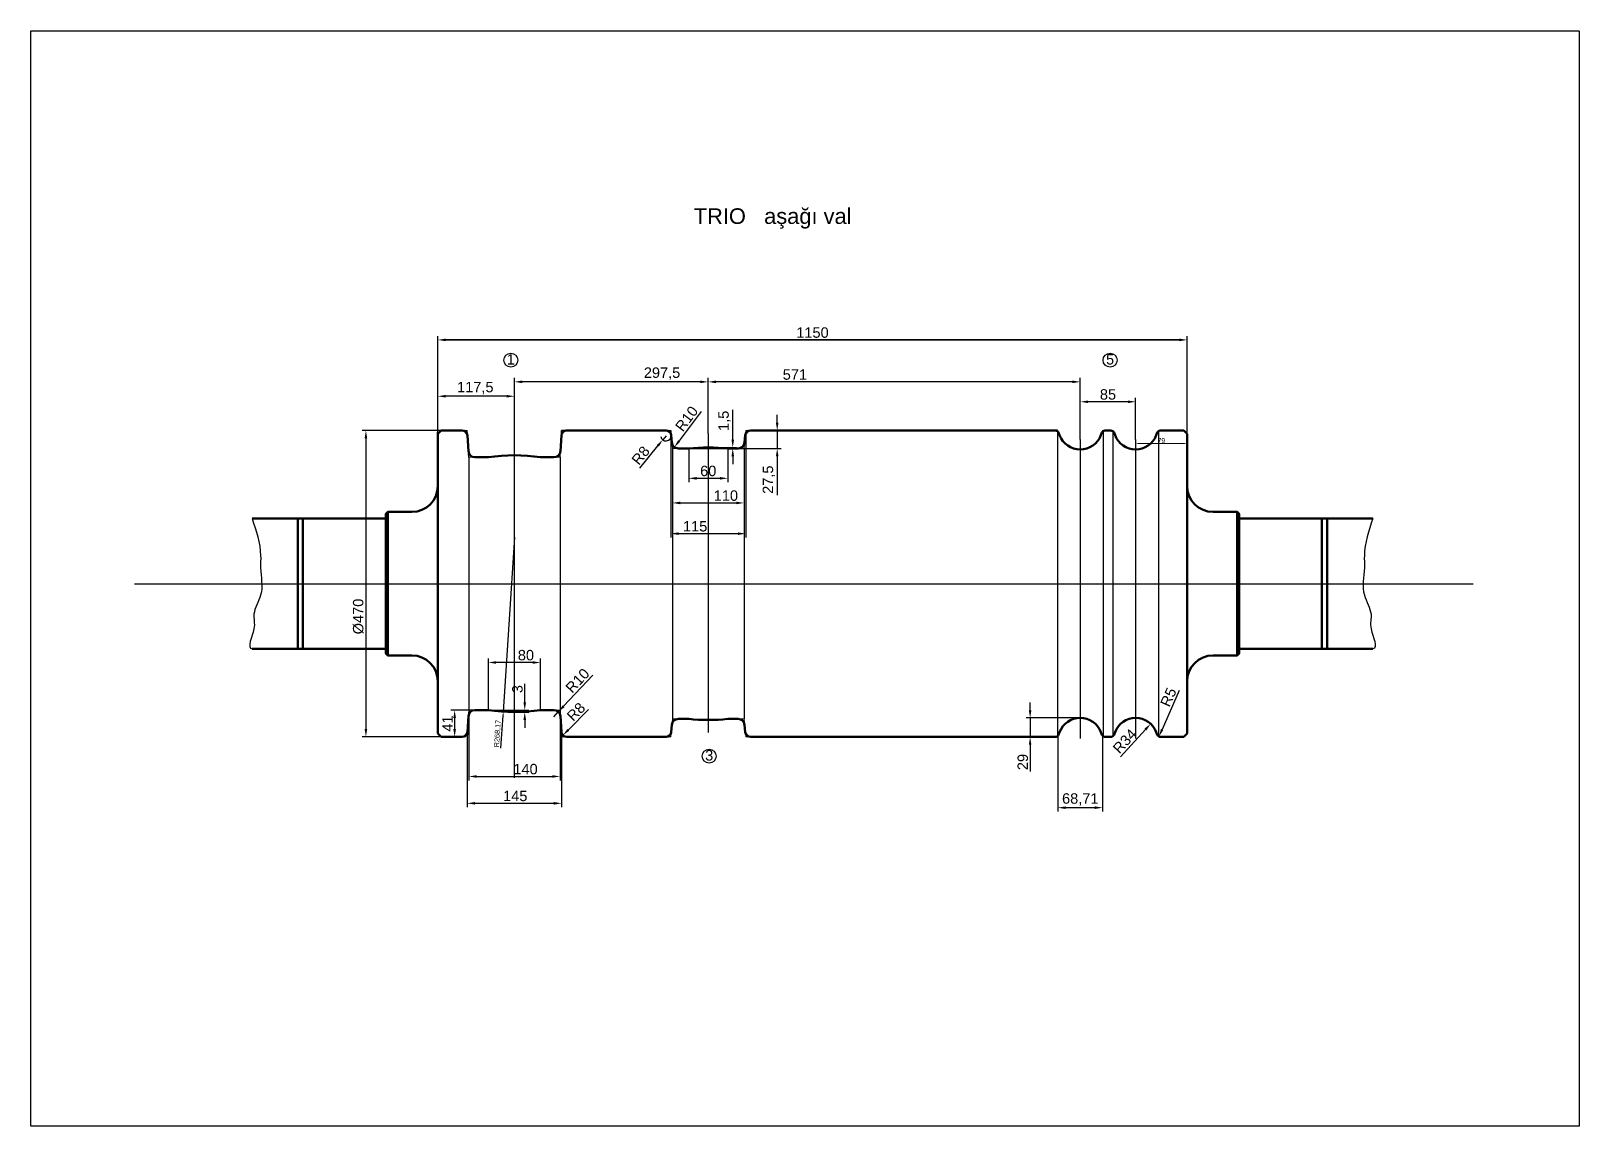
# Model space of a CAD drawing. Header units: millimetres. Extents: x -954 to 34898, y -2134 to 12006.
# Drawn here: x 32522 to 34898, y 9795 to 11475 of the extents above; entities that cross this region are included whole.
import ezdxf

# ---------------------------------------------------------------- set-up
doc = ezdxf.new("R2010")
doc.units = ezdxf.units.MM
doc.header["$LTSCALE"] = 3
doc.linetypes.add('HIDDEN', pattern=[0.375, 0.25, -0.125])
doc.layers.add('Nascosta', color=4, linetype='HIDDEN')
doc.layers.add('осевая', color=4, linetype='Continuous')
for name, color, linetype, lineweight in [('контурная', 7, 'Continuous', 50), ('размерные', 7, 'Continuous', 25), ('тонкая', 7, 'Continuous', 20)]:
    doc.layers.add(name, color=color, linetype=linetype, lineweight=lineweight)
doc.styles.add('s3v2.5', font='arial.ttf', dxfattribs={"width": 0.8, "height": 7.5})
doc.styles.add('s4v4', font='arial.ttf', dxfattribs={"height": 16})
doc.styles.get("Standard").update_dxf_attribs({"font": 'arial.ttf'})
doc.dimstyles.new('s2v4', dxfattribs={"dimtxt": 8, "dimasz": 6, "dimexe": 3, "dimexo": 0, "dimgap": 1.5, "dimtad": 1, "dimtxsty": 'Standard', "dimcen": 2.5, "dimadec": 0, "dimazin": 0, "dimtfac": 1, "dimtmove": 0, "dimatfit": 3, "dimfxl": 1, "dimarcsym": 0})
doc.dimstyles.new('s3v2.5', dxfattribs={"dimtxt": 7.5, "dimasz": 4, "dimexe": 1.25, "dimexo": 0.625, "dimtad": 1, "dimtxsty": 's3v2.5', "dimcen": 1.5, "dimclrd": 6, "dimclre": 256, "dimclrt": 1, "dimadec": 0, "dimazin": 0, "dimtfac": 1, "dimtmove": 0, "dimatfit": 3, "dimfxl": 1, "dimlwd": -1, "dimlwe": -1, "dimarcsym": 0})
doc.dimstyles.new('s4v4', dxfattribs={"dimtxt": 16, "dimasz": 12, "dimexe": 6, "dimexo": 0, "dimgap": 3, "dimtad": 1, "dimtxsty": 'Standard', "dimcen": 2.5, "dimadec": 0, "dimazin": 0, "dimtfac": 1, "dimtmove": 0, "dimatfit": 3, "dimfxl": 1, "dimarcsym": 0})

msp = doc.modelspace()

# ---------------------------------------------------------------- texts
at = {"char_height": 16, "attachment_point": 5}
for s, insert in [('{\\fArial|b0|i0|c238|p34;1}', (33258.323, 10971.551)), ('{\\fArial|b0|i0|c238|p34;5}', (34178.087, 10971.551)), ('{\\fArial|b0|i0|c238|p34;3}', (33562.776, 10363.997))]:
    msp.add_mtext(s, dxfattribs=dict(at, insert=insert))
at = {"layer": 'размерные', "style": 's4v4'}
msp.add_text('TRIO   aşağı val', height=24, dxfattribs=at).set_placement((33539.049, 11179.344))

# ---------------------------------------------------------------- blocks, each defined once
blk = doc.blocks.new('*D1898')
at = {"layer": 'Defpoints', "color": 0, "transparency": 16777216}
for p in [(33223.8, 10506.5), (33223.8, 10433.4), (33303.8, 10433.4)]:
    blk.add_point(p, dxfattribs=at)
at = {"layer": 'размерные', "color": 0, "lineweight": -2, "transparency": 16777216}
for p, q in [((33223.8, 10433.4), (33223.8, 10512.5)), ((33291.8, 10506.5), (33235.8, 10506.5)), ((33303.8, 10433.4), (33303.8, 10512.5))]:
    blk.add_line(p, q, dxfattribs=at)
at = {"layer": 'размерные', "color": 0, "transparency": 16777216}
for points in [[(33235.8, 10508.5), (33235.8, 10504.5), (33223.8, 10506.5)], [(33291.8, 10508.5), (33291.8, 10504.5), (33303.8, 10506.5)]]:
    blk.add_solid(points, dxfattribs=at)
at = {"layer": 'размерные', "color": 0, "transparency": 16777216, "insert": (33281.5, 10517.7), "char_height": 16, "attachment_point": 5}
blk.add_mtext('80', dxfattribs=at)
blk = doc.blocks.new('*D1899')
at = {"layer": 'Defpoints', "color": 0, "transparency": 16777216}
for p in [(33223.8, 10433.4), (33263.8, 10430.4), (33279.7, 10430.4)]:
    blk.add_point(p, dxfattribs=at)
at = {"layer": 'размерные', "color": 0, "lineweight": -2, "transparency": 16777216}
for p, q in [((33279.7, 10445.4), (33279.7, 10473.9)), ((33223.8, 10433.4), (33285.7, 10433.4)), ((33279.7, 10430.4), (33279.7, 10433.4)), ((33263.8, 10430.4), (33285.7, 10430.4)), ((33279.7, 10418.4), (33279.7, 10406.4))]:
    blk.add_line(p, q, dxfattribs=at)
at = {"layer": 'размерные', "color": 0, "transparency": 16777216}
for points in [[(33277.7, 10445.4), (33281.7, 10445.4), (33279.7, 10433.4)], [(33277.7, 10418.4), (33281.7, 10418.4), (33279.7, 10430.4)]]:
    blk.add_solid(points, dxfattribs=at)
at = {"layer": 'размерные', "color": 0, "transparency": 16777216, "insert": (33268.5, 10465.7), "char_height": 16, "attachment_point": 5, "rotation": 90}
blk.add_mtext('3', dxfattribs=at)
blk = doc.blocks.new('*D1900')
at = {"layer": 'Defpoints', "color": 0, "transparency": 16777216}
for p in [(33198.8, 10433.4), (33172.1, 10392.4), (33179.8, 10392.4)]:
    blk.add_point(p, dxfattribs=at)
at = {"layer": 'размерные', "color": 0, "lineweight": -2, "transparency": 16777216}
for p, q in [((33198.8, 10433.4), (33166.1, 10433.4)), ((33172.1, 10421.4), (33172.1, 10404.4)), ((33179.8, 10392.4), (33166.1, 10392.4))]:
    blk.add_line(p, q, dxfattribs=at)
at = {"layer": 'размерные', "color": 0, "transparency": 16777216}
for points in [[(33170.1, 10421.4), (33174.1, 10421.4), (33172.1, 10433.4)], [(33170.1, 10404.4), (33174.1, 10404.4), (33172.1, 10392.4)]]:
    blk.add_solid(points, dxfattribs=at)
at = {"layer": 'размерные', "color": 0, "transparency": 16777216, "insert": (33161, 10412.9), "char_height": 16, "attachment_point": 5, "rotation": 90}
blk.add_mtext('41', dxfattribs=at)
blk = doc.blocks.new('*D1891')
at = {"layer": 'Defpoints', "color": 0, "transparency": 16777216}
for p in [(34217.3, 10842.4), (34296.3, 10842.4), (34217.3, 10823.5)]:
    blk.add_point(p, dxfattribs=at)
at = {"layer": 'тонкая', "transparency": 16777216}
for p, q in [((34217.3, 10824.1), (34217.3, 10843.7)), ((34296.3, 10843), (34296.3, 10843.7))]:
    blk.add_line(p, q, dxfattribs=at)
at = {"layer": 'тонкая', "color": 6, "transparency": 16777216}
blk.add_line((34292.3, 10842.4), (34221.3, 10842.4), dxfattribs=at)
for points in [[(34221.3, 10843.1), (34221.3, 10841.7), (34217.3, 10842.4)], [(34292.3, 10843.1), (34292.3, 10841.7), (34296.3, 10842.4)]]:
    blk.add_solid(points, dxfattribs=at)
at = {"layer": 'тонкая', "color": 1, "transparency": 16777216, "insert": (34256.8, 10846.9), "char_height": 7.5, "attachment_point": 5, "style": 's3v2.5'}
blk.add_mtext('79', dxfattribs=at)
blk = doc.blocks.new('*D1890')
at = {"layer": 'Defpoints', "color": 0, "transparency": 16777216}
for p in [(33153.9, 10862.4), (33035.9, 10392.4), (33152.3, 10392.4)]:
    blk.add_point(p, dxfattribs=at)
at = {"layer": 'размерные', "color": 0, "lineweight": -2, "transparency": 16777216}
for p, q in [((33153.9, 10862.4), (33029.9, 10862.4)), ((33035.9, 10850.4), (33035.9, 10404.4)), ((33152.3, 10392.4), (33029.9, 10392.4))]:
    blk.add_line(p, q, dxfattribs=at)
at = {"layer": 'размерные', "color": 0, "transparency": 16777216}
for points in [[(33033.9, 10850.4), (33037.9, 10850.4), (33035.9, 10862.4)], [(33033.9, 10404.4), (33037.9, 10404.4), (33035.9, 10392.4)]]:
    blk.add_solid(points, dxfattribs=at)
at = {"layer": 'размерные', "color": 0, "transparency": 16777216, "insert": (33024.3, 10577.1), "char_height": 16, "attachment_point": 5, "rotation": 90}
blk.add_mtext('%%C470', dxfattribs=at)
blk = doc.blocks.new('*D1906')
at = {"layer": 'Defpoints', "color": 0, "transparency": 16777216}
for p in [(33146.3, 10915), (33263.8, 10863.5), (33146.3, 10834.3)]:
    blk.add_point(p, dxfattribs=at)
at = {"layer": 'размерные', "color": 0, "lineweight": -2, "transparency": 16777216}
for p, q in [((33146.3, 10834.3), (33146.3, 10921)), ((33251.8, 10915), (33158.3, 10915)), ((33263.8, 10863.5), (33263.8, 10921))]:
    blk.add_line(p, q, dxfattribs=at)
at = {"layer": 'размерные', "color": 0, "transparency": 16777216}
for points in [[(33158.3, 10917), (33158.3, 10913), (33146.3, 10915)], [(33251.8, 10917), (33251.8, 10913), (33263.8, 10915)]]:
    blk.add_solid(points, dxfattribs=at)
at = {"layer": 'размерные', "color": 0, "transparency": 16777216, "insert": (33203.8, 10927.6), "char_height": 16, "attachment_point": 5}
blk.add_mtext('117,5', dxfattribs=at)
blk = doc.blocks.new('*D1907')
at = {"layer": 'Defpoints', "color": 0, "transparency": 16777216}
for p in [(33193.8, 10433.4), (33333.8, 10433.4), (33333.8, 10331.7)]:
    blk.add_point(p, dxfattribs=at)
at = {"layer": 'размерные', "color": 0, "lineweight": -2, "transparency": 16777216}
for p, q in [((33193.8, 10433.4), (33193.8, 10325.7)), ((33333.8, 10433.4), (33333.8, 10325.7)), ((33205.8, 10331.7), (33321.8, 10331.7))]:
    blk.add_line(p, q, dxfattribs=at)
at = {"layer": 'размерные', "color": 0, "transparency": 16777216}
for points in [[(33205.8, 10333.7), (33205.8, 10329.7), (33193.8, 10331.7)], [(33321.8, 10333.7), (33321.8, 10329.7), (33333.8, 10331.7)]]:
    blk.add_solid(points, dxfattribs=at)
at = {"layer": 'размерные', "color": 0, "transparency": 16777216, "insert": (33280.9, 10342.9), "char_height": 16, "attachment_point": 5}
blk.add_mtext('140', dxfattribs=at)
blk = doc.blocks.new('*D1908')
at = {"layer": 'Defpoints', "color": 0, "transparency": 16777216}
for p in [(33191.3, 10392.4), (33336.3, 10392.4), (33336.3, 10290.5)]:
    blk.add_point(p, dxfattribs=at)
at = {"layer": 'размерные', "color": 0, "lineweight": -2, "transparency": 16777216}
for p, q in [((33191.3, 10392.4), (33191.3, 10284.5)), ((33336.3, 10392.4), (33336.3, 10284.5)), ((33203.3, 10290.5), (33324.3, 10290.5))]:
    blk.add_line(p, q, dxfattribs=at)
at = {"layer": 'размерные', "color": 0, "transparency": 16777216}
for points in [[(33203.3, 10292.5), (33203.3, 10288.5), (33191.3, 10290.5)], [(33324.3, 10292.5), (33324.3, 10288.5), (33336.3, 10290.5)]]:
    blk.add_solid(points, dxfattribs=at)
at = {"layer": 'размерные', "color": 0, "transparency": 16777216, "insert": (33265.1, 10301.7), "char_height": 16, "attachment_point": 5}
blk.add_mtext('145', dxfattribs=at)
blk = doc.blocks.new('*D1909')
at = {"layer": 'Defpoints', "color": 0, "transparency": 16777216}
for p in [(33338.2, 10394.8), (33343.8, 10400.4)]:
    blk.add_point(p, dxfattribs=at)
at = {"layer": 'размерные', "color": 0, "lineweight": -2, "transparency": 16777216}
blk.add_line((33377.6, 10434.3), (33346.6, 10403.3), dxfattribs=at)
at = {"layer": 'размерные', "color": 0, "transparency": 16777216}
blk.add_solid([(33345.2, 10404.7), (33348.1, 10401.9), (33338.2, 10394.8)], dxfattribs=at)
at = {"layer": 'размерные', "color": 0, "transparency": 16777216, "insert": (33358.4, 10430.9), "char_height": 16, "attachment_point": 5, "rotation": 45.0972}
blk.add_mtext('R8', dxfattribs=at)
blk = doc.blocks.new('*D1910')
at = {"layer": 'Defpoints', "color": 0, "transparency": 16777216}
for p in [(33263.8, 10698.6), (33246.7, 10431)]:
    blk.add_point(p, dxfattribs=at)
at = {"layer": 'размерные', "color": 0, "lineweight": -2, "transparency": 16777216}
for p, q in [((33263.8, 10698.6), (33246.7, 10431)), ((33243.2, 10375.2), (33246.4, 10425))]:
    blk.add_line(p, q, dxfattribs=at)
at = {"layer": 'размерные', "color": 0, "transparency": 16777216}
blk.add_solid([(33245.4, 10425.1), (33247.4, 10424.9), (33246.7, 10431)], dxfattribs=at)
at = {"layer": 'размерные', "color": 0, "transparency": 16777216, "insert": (33238.3, 10397.5), "char_height": 8, "attachment_point": 5, "rotation": 86.3534}
blk.add_mtext('R268,17', dxfattribs=at)
blk = doc.blocks.new('*D1904')
at = {"layer": 'Defpoints', "color": 0, "transparency": 16777216}
for p in [(33506.3, 10834.9), (33616.3, 10834.9), (33616.3, 10751.3)]:
    blk.add_point(p, dxfattribs=at)
at = {"layer": 'размерные', "color": 0, "lineweight": -2, "transparency": 16777216}
for p, q in [((33506.3, 10834.9), (33506.3, 10745.3)), ((33616.3, 10834.9), (33616.3, 10745.3)), ((33518.3, 10751.3), (33604.3, 10751.3))]:
    blk.add_line(p, q, dxfattribs=at)
at = {"layer": 'размерные', "color": 0, "transparency": 16777216}
for points in [[(33518.3, 10753.3), (33518.3, 10749.3), (33506.3, 10751.3)], [(33604.3, 10753.3), (33604.3, 10749.3), (33616.3, 10751.3)]]:
    blk.add_solid(points, dxfattribs=at)
at = {"layer": 'размерные', "color": 0, "transparency": 16777216, "insert": (33588.4, 10762.5), "char_height": 16, "attachment_point": 5}
blk.add_mtext('110', dxfattribs=at)
blk = doc.blocks.new('*D1905')
at = {"layer": 'Defpoints', "color": 0, "transparency": 16777216}
for p in [(33503.8, 10862.4), (33618.8, 10862.4), (33618.8, 10704.2)]:
    blk.add_point(p, dxfattribs=at)
at = {"layer": 'размерные', "color": 0, "lineweight": -2, "transparency": 16777216}
for p, q in [((33503.8, 10862.4), (33503.8, 10698.2)), ((33618.8, 10862.4), (33618.8, 10698.2)), ((33515.8, 10704.2), (33606.8, 10704.2))]:
    blk.add_line(p, q, dxfattribs=at)
at = {"layer": 'размерные', "color": 0, "transparency": 16777216}
for points in [[(33515.8, 10706.2), (33515.8, 10702.2), (33503.8, 10704.2)], [(33606.8, 10706.2), (33606.8, 10702.2), (33618.8, 10704.2)]]:
    blk.add_solid(points, dxfattribs=at)
at = {"layer": 'размерные', "color": 0, "transparency": 16777216, "insert": (33541.2, 10715.4), "char_height": 16, "attachment_point": 5}
blk.add_mtext('115', dxfattribs=at)
blk = doc.blocks.new('*D1901')
at = {"layer": 'Defpoints', "color": 0, "transparency": 16777216}
for p in [(33531.3, 10834.9), (33561.3, 10836.4), (33598.9, 10836.4)]:
    blk.add_point(p, dxfattribs=at)
at = {"layer": 'размерные', "color": 0, "lineweight": -2, "transparency": 16777216}
for p, q in [((33598.9, 10848.4), (33598.9, 10894.2)), ((33531.3, 10834.9), (33604.9, 10834.9)), ((33561.3, 10836.4), (33604.9, 10836.4)), ((33598.9, 10834.9), (33598.9, 10836.4)), ((33598.9, 10822.9), (33598.9, 10810.9))]:
    blk.add_line(p, q, dxfattribs=at)
at = {"layer": 'размерные', "color": 0, "transparency": 16777216}
for points in [[(33596.9, 10848.4), (33600.9, 10848.4), (33598.9, 10836.4)], [(33596.9, 10822.9), (33600.9, 10822.9), (33598.9, 10834.9)]]:
    blk.add_solid(points, dxfattribs=at)
at = {"layer": 'размерные', "color": 0, "transparency": 16777216, "insert": (33586.3, 10877.3), "char_height": 16, "attachment_point": 5, "rotation": 90}
blk.add_mtext('1,5', dxfattribs=at)
blk = doc.blocks.new('*D1902')
at = {"layer": 'Defpoints', "color": 0, "transparency": 16777216}
for p in [(33644.9, 10862.4), (33667.1, 10862.4), (33607.2, 10834.9)]:
    blk.add_point(p, dxfattribs=at)
at = {"layer": 'размерные', "color": 0, "lineweight": -2, "transparency": 16777216}
for p, q in [((33667.1, 10874.4), (33667.1, 10886.4)), ((33644.9, 10862.4), (33673.1, 10862.4)), ((33667.1, 10862.4), (33667.1, 10834.9)), ((33607.2, 10834.9), (33673.1, 10834.9)), ((33667.1, 10822.9), (33667.1, 10763))]:
    blk.add_line(p, q, dxfattribs=at)
at = {"layer": 'размерные', "color": 0, "transparency": 16777216}
for points in [[(33665.1, 10874.4), (33669.1, 10874.4), (33667.1, 10862.4)], [(33665.1, 10822.9), (33669.1, 10822.9), (33667.1, 10834.9)]]:
    blk.add_solid(points, dxfattribs=at)
at = {"layer": 'размерные', "color": 0, "transparency": 16777216, "insert": (33654.4, 10787), "char_height": 16, "attachment_point": 5, "rotation": 90}
blk.add_mtext('27,5', dxfattribs=at)
blk = doc.blocks.new('*D1903')
at = {"layer": 'Defpoints', "color": 0, "transparency": 16777216}
for p in [(33263.8, 10937.1), (33263.8, 10892.2), (33561.3, 10858)]:
    blk.add_point(p, dxfattribs=at)
at = {"layer": 'размерные', "color": 0, "lineweight": -2, "transparency": 16777216}
for p, q in [((33263.8, 10892.2), (33263.8, 10943.1)), ((33549.3, 10937.1), (33275.8, 10937.1)), ((33561.3, 10858), (33561.3, 10943.1))]:
    blk.add_line(p, q, dxfattribs=at)
at = {"layer": 'размерные', "color": 0, "transparency": 16777216}
for points in [[(33275.8, 10939.1), (33275.8, 10935.1), (33263.8, 10937.1)], [(33549.3, 10939.1), (33549.3, 10935.1), (33561.3, 10937.1)]]:
    blk.add_solid(points, dxfattribs=at)
at = {"layer": 'размерные', "color": 0, "transparency": 16777216, "insert": (33490.4, 10949.7), "char_height": 16, "attachment_point": 5}
blk.add_mtext('297,5', dxfattribs=at)
blk = doc.blocks.new('*D1892')
at = {"layer": 'Defpoints', "color": 0, "transparency": 16777216}
for p in [(33561.3, 10937.1), (33561.3, 10888.1), (34132.3, 10848.5)]:
    blk.add_point(p, dxfattribs=at)
at = {"layer": 'размерные', "color": 0, "lineweight": -2, "transparency": 16777216}
for p, q in [((33561.3, 10888.1), (33561.3, 10943.1)), ((34120.3, 10937.1), (33573.3, 10937.1)), ((34132.3, 10848.5), (34132.3, 10943.1))]:
    blk.add_line(p, q, dxfattribs=at)
at = {"layer": 'размерные', "color": 0, "transparency": 16777216}
for points in [[(33573.3, 10939.1), (33573.3, 10935.1), (33561.3, 10937.1)], [(34120.3, 10939.1), (34120.3, 10935.1), (34132.3, 10937.1)]]:
    blk.add_solid(points, dxfattribs=at)
at = {"layer": 'размерные', "color": 0, "transparency": 16777216, "insert": (33694.3, 10948.2), "char_height": 16, "attachment_point": 5}
blk.add_mtext('571', dxfattribs=at)
blk = doc.blocks.new('*D1893')
at = {"layer": 'Defpoints', "color": 0, "transparency": 16777216}
for p in [(34132.3, 10906.5), (34132.3, 10876.2), (34217.3, 10848.5)]:
    blk.add_point(p, dxfattribs=at)
at = {"layer": 'размерные', "color": 0, "lineweight": -2, "transparency": 16777216}
for p, q in [((34132.3, 10876.2), (34132.3, 10912.5)), ((34205.3, 10906.5), (34144.3, 10906.5)), ((34217.3, 10848.5), (34217.3, 10912.5))]:
    blk.add_line(p, q, dxfattribs=at)
at = {"layer": 'размерные', "color": 0, "transparency": 16777216}
for points in [[(34144.3, 10908.5), (34144.3, 10904.5), (34132.3, 10906.5)], [(34205.3, 10908.5), (34205.3, 10904.5), (34217.3, 10906.5)]]:
    blk.add_solid(points, dxfattribs=at)
at = {"layer": 'размерные', "color": 0, "transparency": 16777216, "insert": (34174.8, 10917.7), "char_height": 16, "attachment_point": 5}
blk.add_mtext('85', dxfattribs=at)
blk = doc.blocks.new('*D1894')
at = {"layer": 'Defpoints', "color": 0, "transparency": 16777216}
for p in [(33531.3, 10834.9), (33591.3, 10834.9), (33591.3, 10789.1)]:
    blk.add_point(p, dxfattribs=at)
at = {"layer": 'размерные', "color": 0, "lineweight": -2, "transparency": 16777216}
for p, q in [((33531.3, 10834.9), (33531.3, 10783.1)), ((33591.3, 10834.9), (33591.3, 10783.1)), ((33543.3, 10789.1), (33579.3, 10789.1))]:
    blk.add_line(p, q, dxfattribs=at)
at = {"layer": 'размерные', "color": 0, "transparency": 16777216}
for points in [[(33543.3, 10791.1), (33543.3, 10787.1), (33531.3, 10789.1)], [(33579.3, 10791.1), (33579.3, 10787.1), (33591.3, 10789.1)]]:
    blk.add_solid(points, dxfattribs=at)
at = {"layer": 'размерные', "color": 0, "transparency": 16777216, "insert": (33561.3, 10800.3), "char_height": 16, "attachment_point": 5}
blk.add_mtext('60', dxfattribs=at)
blk = doc.blocks.new('*D1887')
at = {"layer": 'Defpoints', "color": 0, "transparency": 16777216}
for p in [(33146.3, 11001.4), (33146.3, 10915), (34296.3, 10850.9)]:
    blk.add_point(p, dxfattribs=at)
at = {"layer": 'размерные', "color": 0, "lineweight": -2, "transparency": 16777216}
for p, q in [((33146.3, 10915), (33146.3, 11007.4)), ((34284.3, 11001.4), (33158.3, 11001.4)), ((34296.3, 10850.9), (34296.3, 11007.4))]:
    blk.add_line(p, q, dxfattribs=at)
at = {"layer": 'размерные', "color": 0, "transparency": 16777216}
for points in [[(33158.3, 11003.4), (33158.3, 10999.4), (33146.3, 11001.4)], [(34284.3, 11003.4), (34284.3, 10999.4), (34296.3, 11001.4)]]:
    blk.add_solid(points, dxfattribs=at)
at = {"layer": 'размерные', "color": 0, "transparency": 16777216, "insert": (33721.3, 11012.6), "char_height": 16, "attachment_point": 5}
blk.add_mtext('1150', dxfattribs=at)
blk = doc.blocks.new('*D1888')
at = {"layer": 'Defpoints', "color": 0, "transparency": 16777216}
for p in [(34296.3, 11001.4), (34296.3, 10915), (33146.3, 10850.9)]:
    blk.add_point(p, dxfattribs=at)
at = {"layer": 'размерные', "color": 0, "lineweight": -2, "transparency": 16777216}
for p, q in [((33146.3, 10850.9), (33146.3, 11007.4)), ((33158.3, 11001.4), (34284.3, 11001.4)), ((34296.3, 10915), (34296.3, 11007.4))]:
    blk.add_line(p, q, dxfattribs=at)
at = {"layer": 'размерные', "color": 0, "transparency": 16777216}
for points in [[(33158.3, 11003.4), (33158.3, 10999.4), (33146.3, 11001.4)], [(34284.3, 11003.4), (34284.3, 10999.4), (34296.3, 11001.4)]]:
    blk.add_solid(points, dxfattribs=at)
at = {"layer": 'размерные', "color": 0, "transparency": 16777216, "insert": (33721.3, 11012.6), "char_height": 16, "attachment_point": 5}
blk.add_mtext('1150', dxfattribs=at)
blk = doc.blocks.new('*D1889')
at = {"layer": 'Defpoints', "color": 0, "transparency": 16777216}
for p in [(34240.3, 10412.4), (34217.3, 10387.4)]:
    blk.add_point(p, dxfattribs=at)
at = {"layer": 'размерные', "color": 0, "lineweight": -2, "transparency": 16777216}
blk.add_line((34193.8, 10362), (34232.2, 10403.6), dxfattribs=at)
at = {"layer": 'размерные', "color": 0, "transparency": 16777216}
blk.add_solid([(34230.7, 10405), (34233.7, 10402.2), (34240.3, 10412.4)], dxfattribs=at)
at = {"layer": 'размерные', "color": 0, "transparency": 16777216, "insert": (34200.6, 10385.8), "char_height": 16, "attachment_point": 5, "rotation": 47.3052}
blk.add_mtext('R34', dxfattribs=at)
blk = doc.blocks.new('*D1895')
at = {"layer": 'Defpoints', "color": 0, "transparency": 16777216}
for p in [(34097.9, 10392.4), (34166.6, 10392.4), (34097.9, 10283.8)]:
    blk.add_point(p, dxfattribs=at)
at = {"layer": 'размерные', "color": 0, "lineweight": -2, "transparency": 16777216}
for p, q in [((34097.9, 10392.4), (34097.9, 10277.8)), ((34166.6, 10392.4), (34166.6, 10277.8)), ((34154.6, 10283.8), (34109.9, 10283.8))]:
    blk.add_line(p, q, dxfattribs=at)
at = {"layer": 'размерные', "color": 0, "transparency": 16777216}
for points in [[(34109.9, 10285.8), (34109.9, 10281.8), (34097.9, 10283.8)], [(34154.6, 10285.8), (34154.6, 10281.8), (34166.6, 10283.8)]]:
    blk.add_solid(points, dxfattribs=at)
at = {"layer": 'размерные', "color": 0, "transparency": 16777216, "insert": (34132.3, 10296.4), "char_height": 16, "attachment_point": 5}
blk.add_mtext('68,71', dxfattribs=at)
blk = doc.blocks.new('*D1896')
at = {"layer": 'Defpoints', "color": 0, "transparency": 16777216}
for p in [(34132.3, 10421.4), (34055.3, 10392.4), (34081.2, 10392.4)]:
    blk.add_point(p, dxfattribs=at)
at = {"layer": 'размерные', "color": 0, "lineweight": -2, "transparency": 16777216}
for p, q in [((34055.3, 10433.4), (34055.3, 10445.4)), ((34132.3, 10421.4), (34049.3, 10421.4)), ((34055.3, 10421.4), (34055.3, 10392.4)), ((34081.2, 10392.4), (34049.3, 10392.4)), ((34055.3, 10380.4), (34055.3, 10339.2))]:
    blk.add_line(p, q, dxfattribs=at)
at = {"layer": 'размерные', "color": 0, "transparency": 16777216}
for points in [[(34053.3, 10433.4), (34057.3, 10433.4), (34055.3, 10421.4)], [(34053.3, 10380.4), (34057.3, 10380.4), (34055.3, 10392.4)]]:
    blk.add_solid(points, dxfattribs=at)
at = {"layer": 'размерные', "color": 0, "transparency": 16777216, "insert": (34044.1, 10353.8), "char_height": 16, "attachment_point": 5, "rotation": 90}
blk.add_mtext('29', dxfattribs=at)
blk = doc.blocks.new('*D1897')
at = {"layer": 'Defpoints', "color": 0, "transparency": 16777216}
for p in [(34253.1, 10392.9), (34255.1, 10397.4)]:
    blk.add_point(p, dxfattribs=at)
at = {"layer": 'размерные', "color": 0, "lineweight": -2, "transparency": 16777216}
blk.add_line((34284.3, 10463.4), (34258, 10403.8), dxfattribs=at)
at = {"layer": 'размерные', "color": 0, "transparency": 16777216}
blk.add_solid([(34256.1, 10404.6), (34259.8, 10403), (34253.1, 10392.9)], dxfattribs=at)
at = {"layer": 'размерные', "color": 0, "transparency": 16777216, "insert": (34267.6, 10453.3), "char_height": 16, "attachment_point": 5, "rotation": 66.1931}
blk.add_mtext('R5', dxfattribs=at)
blk = doc.blocks.new('*D1926')
at = {"layer": 'Defpoints', "color": 0, "transparency": 16777216}
for p in [(33491.5, 10848.2), (33496.5, 10854.4)]:
    blk.add_point(p, dxfattribs=at)
at = {"layer": 'размерные', "color": 0, "lineweight": -2, "transparency": 16777216}
for p, q in [((33456.3, 10804.8), (33483.9, 10838.9)), ((33496.5, 10854.4), (33491.5, 10848.2))]:
    blk.add_line(p, q, dxfattribs=at)
blk.add_arc((33496.5, 10854.4), 8, 188.0016, 5.1944, dxfattribs=at)
at = {"layer": 'размерные', "color": 0, "transparency": 16777216}
blk.add_solid([(33482.3, 10840.2), (33485.5, 10837.6), (33491.5, 10848.2)], dxfattribs=at)
at = {"layer": 'размерные', "color": 0, "transparency": 16777216, "insert": (33457.6, 10824.2), "char_height": 16, "attachment_point": 5, "rotation": 50.9734}
blk.add_mtext('R8', dxfattribs=at)
blk = doc.blocks.new('*D1927')
at = {"layer": 'Defpoints', "color": 0, "transparency": 16777216}
for p in [(33331.2, 10430.7), (33324.4, 10423.4)]:
    blk.add_point(p, dxfattribs=at)
at = {"layer": 'размерные', "color": 0, "lineweight": -2, "transparency": 16777216}
for p, q in [((33384, 10487.2), (33339.4, 10439.5)), ((33324.4, 10423.4), (33331.2, 10430.7))]:
    blk.add_line(p, q, dxfattribs=at)
at = {"layer": 'размерные', "color": 0, "transparency": 16777216}
blk.add_solid([(33337.9, 10440.9), (33340.9, 10438.1), (33331.2, 10430.7)], dxfattribs=at)
at = {"layer": 'размерные', "color": 0, "transparency": 16777216, "insert": (33360.7, 10478.7), "char_height": 16, "attachment_point": 5, "rotation": 46.9434}
blk.add_mtext('R10', dxfattribs=at)
blk = doc.blocks.new('*D1928')
at = {"layer": 'Defpoints', "color": 0, "transparency": 16777216}
for p in [(33509.4, 10836.9), (33515.4, 10844.9)]:
    blk.add_point(p, dxfattribs=at)
at = {"layer": 'размерные', "color": 0, "lineweight": -2, "transparency": 16777216}
blk.add_line((33550.4, 10891.4), (33516.6, 10846.5), dxfattribs=at)
at = {"layer": 'размерные', "color": 0, "transparency": 16777216}
blk.add_solid([(33515, 10847.7), (33518.2, 10845.3), (33509.4, 10836.9)], dxfattribs=at)
at = {"layer": 'размерные', "color": 0, "transparency": 16777216, "insert": (33528.2, 10880.5), "char_height": 16, "attachment_point": 5, "rotation": 53.0279}
blk.add_mtext('R10', dxfattribs=at)

# ---------------------------------------------------------------- dimensions: what is measured, and where the dimension line sits
at = {"layer": 'размерные'}
for base, p1, p2, picture, middle in [((33146.297, 11001.45), (34296.297, 10850.944), (33146.297, 10914.972), '*D1887', (33721.297, 11012.619)), ((34132.294, 10906.541), (34217.294, 10848.487), (34132.294, 10876.2), '*D1893', (34174.794, 10917.71)), ((33591.297, 10789.13), (33531.297, 10834.936), (33591.297, 10834.936), '*D1894', (33561.297, 10800.299)), ((34097.941, 10283.807), (34166.647, 10392.436), (34097.941, 10392.436), '*D1895', (34132.294, 10296.423))]:
    dim = msp.add_linear_dim(base=base, p1=p1, p2=p2, dimstyle='s4v4', dxfattribs=at)
    dim.commit()
    dim.dimension.update_dxf_attribs({"geometry": picture, "text_midpoint": middle})
for base, p1, p2, angle, picture, middle in [((34296.297, 11001.45), (33146.297, 10850.944), (34296.297, 10914.972), 180, '*D1888', (33721.297, 11012.619)), ((34055.27, 10392.436), (34132.294, 10421.436), (34081.227, 10392.436), 90, '*D1896', (34044.1, 10353.824))]:
    dim = msp.add_linear_dim(base=base, p1=p1, p2=p2, angle=angle, dimstyle='s4v4', dxfattribs=at)
    dim.commit()
    dim.dimension.update_dxf_attribs({"geometry": picture, "text_midpoint": middle})
for base, p1, p2, picture, middle in [((33263.797, 10937.06), (33561.296, 10858.041), (33263.797, 10892.239), '*D1903', (33490.396, 10937.06)), ((33561.296, 10937.06), (34132.294, 10848.487), (33561.296, 10888.077), '*D1892', (33694.266, 10937.06)), ((33146.297, 10914.972), (33263.797, 10863.506), (33146.297, 10834.349), '*D1906', (33203.791, 10914.972)), ((33618.797, 10704.239), (33503.797, 10862.436), (33618.797, 10862.436), '*D1905', (33541.213, 10704.239)), ((33616.297, 10751.347), (33506.297, 10834.936), (33616.297, 10834.936), '*D1904', (33588.37, 10751.347)), ((33223.797, 10506.498), (33303.797, 10433.436), (33223.797, 10433.436), '*D1898', (33281.545, 10506.498)), ((33333.797, 10331.708), (33193.797, 10433.436), (33333.797, 10433.436), '*D1907', (33280.877, 10331.708)), ((33336.297, 10290.5), (33191.297, 10392.436), (33336.297, 10392.436), '*D1908', (33265.061, 10290.5))]:
    dim = msp.add_linear_dim(base=base, p1=p1, p2=p2, dimstyle='s4v4', dxfattribs=at)
    dim.commit()
    dim.dimension.update_dxf_attribs({"geometry": picture, "text_midpoint": middle, "dimtype": 160})
for center, mpoint, picture, middle in [((33515.429, 10844.936), (33509.415, 10836.947), '*D1928', (33537.134, 10873.768)), ((33324.388, 10423.436), (33331.216, 10430.743), '*D1927', (33368.909, 10471.085)), ((34255.148, 10397.436), (34253.13, 10392.862), '*D1897', (34277.818, 10448.818)), ((33343.824, 10400.436), (33338.177, 10394.77), '*D1909', (33366.355, 10423.043)), ((34217.294, 10387.436), (34240.349, 10412.425), '*D1889', (34208.775, 10378.202))]:
    dim = msp.add_radius_dim(center=center, mpoint=mpoint, dimstyle='s4v4', dxfattribs=at)
    dim.commit()
    dim.dimension.update_dxf_attribs({"geometry": picture, "text_midpoint": middle, "dimtype": 164})
for base, p1, p2, picture, middle in [((33598.879, 10836.436), (33531.297, 10834.936), (33561.296, 10836.436), '*D1901', (33598.879, 10877.308)), ((33667.054, 10862.436), (33607.165, 10834.936), (33644.906, 10862.436), '*D1902', (33667.054, 10786.959)), ((33279.689, 10430.436), (33223.797, 10433.436), (33263.797, 10430.436), '*D1899', (33279.689, 10465.675))]:
    dim = msp.add_linear_dim(base=base, p1=p1, p2=p2, angle=90, dimstyle='s4v4', dxfattribs=at)
    dim.commit()
    dim.dimension.update_dxf_attribs({"geometry": picture, "text_midpoint": middle, "dimtype": 160})
dim = msp.add_linear_dim(base=(33035.916, 10392.436), p1=(33153.852, 10862.436), p2=(33152.275, 10392.436), angle=90, text='%%C<>', dimstyle='s4v4', dxfattribs=at)
dim.commit()
dim.dimension.update_dxf_attribs({"geometry": '*D1890', "text_midpoint": (33035.916, 10577.123), "dimtype": 160})
for center, mpoint, dimstyle, picture, middle in [((33496.492, 10854.436), (33491.454, 10848.221), 's4v4', '*D1926', (33457.642, 10824.245)), ((33263.797, 10698.603), (33246.741, 10430.979), 's2v4', '*D1910', (33238.288, 10397.515))]:
    dim = msp.add_radius_dim(center=center, mpoint=mpoint, dimstyle=dimstyle, dxfattribs=at)
    dim.commit()
    dim.dimension.update_dxf_attribs({"geometry": picture, "text_midpoint": middle})
dim = msp.add_linear_dim(base=(33172.058, 10392.436), p1=(33198.797, 10433.436), p2=(33179.838, 10392.436), angle=90, text='41', dimstyle='s4v4', dxfattribs=at)
dim.commit()
dim.dimension.update_dxf_attribs({"geometry": '*D1900', "text_midpoint": (33161.025, 10412.936)})
at = {"layer": 'тонкая'}
dim = msp.add_linear_dim(base=(34217.294, 10842.404), p1=(34296.297, 10842.404), p2=(34217.294, 10823.5), dimstyle='s3v2.5', dxfattribs=at)
dim.commit()
dim.dimension.update_dxf_attribs({"geometry": '*D1891', "text_midpoint": (34256.796, 10846.858)})

# ---------------------------------------------------------------- linework, layer by layer
for centre in [(33258.325, 10970.345), (34178.089, 10970.345), (33562.778, 10362.791)]:
    msp.add_circle(centre, 10.754)
at = {"layer": 'Nascosta', "color": 3}
msp.add_lwpolyline([(32521.809, 11475.4), (34897.809, 11475.4), (34897.809, 9795.4), (32521.809, 9795.4), (32521.809, 11475.4)], dxfattribs=at)
at = {"layer": 'контурная'}
for p, q in [((33151.297, 10862.436), (33146.297, 10857.436)), ((33183.77, 10862.436), (33151.297, 10862.436)), ((33496.492, 10862.436), (33342.633, 10862.436)), ((33478.84, 10862.436), (33496.492, 10862.436)), ((33496.492, 10862.436), (33491.602, 10862.436)), ((33626.103, 10862.436), (33630.993, 10862.436)), ((33631.103, 10862.436), (34094.439, 10862.436)), ((33885.445, 10862.436), (34097.439, 10862.436)), ((34099.138, 10859.146), (34100.609, 10855.105)), ((34165.45, 10859.146), (34163.979, 10855.105)), ((34170.148, 10862.436), (34179.439, 10862.436)), ((34184.138, 10859.146), (34185.609, 10855.105)), ((34250.45, 10859.146), (34248.979, 10855.105)), ((34255.148, 10862.436), (34291.297, 10862.436)), ((34291.297, 10862.436), (34296.297, 10857.436)), ((33146.297, 10397.436), (33146.297, 10857.436)), ((33193.232, 10830.704), (33191.755, 10854.923)), ((33334.362, 10830.704), (33335.839, 10854.923)), ((33504.459, 10855.16), (33505.47, 10844.031)), ((33515.429, 10834.936), (33531.297, 10834.936)), ((33607.165, 10834.936), (33591.297, 10834.936)), ((33618.136, 10855.16), (33617.124, 10844.031)), ((33203.206, 10821.436), (33223.797, 10821.436)), ((33324.403, 10821.436), (33303.797, 10821.436)), ((34296.297, 10773.54), (34296.297, 10481.332)), ((33066.297, 10727.436), (32861.297, 10727.436)), ((32931.297, 10727.436), (32931.297, 10627.436)), ((33069.297, 10737.436), (33069.297, 10627.436)), ((34373.297, 10737.436), (34373.297, 10627.436)), ((34376.297, 10727.436), (34581.297, 10727.436)), ((34511.297, 10727.436), (34511.297, 10627.436)), ((32931.297, 10527.436), (32931.297, 10627.436)), ((33069.297, 10517.436), (33069.297, 10627.436)), ((34373.297, 10517.436), (34373.297, 10627.436)), ((34511.297, 10527.436), (34511.297, 10627.436)), ((33066.297, 10527.436), (32861.297, 10527.436)), ((34376.297, 10527.436), (34581.297, 10527.436)), ((33203.206, 10433.436), (33223.797, 10433.436)), ((33324.403, 10433.436), (33303.797, 10433.436)), ((33193.232, 10424.168), (33191.755, 10399.949)), ((33334.362, 10424.168), (33335.839, 10399.949)), ((33504.459, 10399.712), (33505.47, 10410.841)), ((33515.429, 10419.936), (33531.297, 10419.936)), ((33607.165, 10419.936), (33591.297, 10419.936)), ((33618.136, 10399.712), (33617.124, 10410.841)), ((33151.297, 10392.436), (33146.297, 10397.436)), ((33183.77, 10392.436), (33151.297, 10392.436)), ((33343.824, 10392.436), (33496.492, 10392.436)), ((33478.84, 10392.436), (33496.492, 10392.436)), ((33626.103, 10392.436), (34094.439, 10392.436)), ((33885.53, 10392.436), (34094.439, 10392.436)), ((34099.138, 10395.726), (34100.609, 10399.768)), ((34165.45, 10395.726), (34163.979, 10399.768)), ((34170.148, 10392.436), (34179.439, 10392.436)), ((34184.138, 10395.726), (34185.609, 10399.768)), ((34250.45, 10395.726), (34248.979, 10399.768)), ((34255.148, 10392.436), (34291.297, 10392.436)), ((34291.297, 10392.436), (34296.297, 10397.436))]:
    msp.add_line(p, q, dxfattribs=at)
for points in [[(33146.297, 10859.936), (33146.297, 10777.436, -0.41421356), (33106.297, 10737.436), (33069.297, 10737.436), (33066.297, 10734.436), (33066.297, 10627.436)], [(34296.297, 10857.436), (34296.297, 10777.436, 0.41421356), (34336.297, 10737.436), (34373.297, 10737.436), (34376.297, 10734.436), (34376.297, 10627.436)], [(33146.297, 10397.436), (33146.297, 10477.436, 0.41421356), (33106.297, 10517.436), (33069.297, 10517.436), (33066.297, 10520.436), (33066.297, 10627.436)], [(34296.297, 10397.436), (34296.297, 10477.436, -0.41421356), (34336.297, 10517.436), (34373.297, 10517.436), (34376.297, 10520.436), (34376.297, 10627.436)]]:
    msp.add_lwpolyline(points, format="xyb", dxfattribs=at)
for points in [[(33146.297, 10773.54), (33146.297, 10777.436)], [(34296.297, 10773.54), (34296.297, 10777.436)], [(32939.297, 10727.436), (32939.297, 10627.436)], [(34503.297, 10727.436), (34503.297, 10627.436)], [(32939.297, 10527.436), (32939.297, 10627.436)], [(34503.297, 10527.436), (34503.297, 10627.436)], [(33146.297, 10481.332), (33146.297, 10477.436)], [(34296.297, 10481.332), (34296.297, 10477.436)]]:
    msp.add_lwpolyline(points, dxfattribs=at)
for centre, radius, start, end in [((33183.77, 10854.436), 8, 3.489325, 90), ((33343.824, 10854.436), 8, 90, 176.510675), ((33496.492, 10854.436), 8, 5.194429, 90), ((33626.103, 10854.436), 8, 90, 174.805571), ((34094.439, 10857.436), 5, 20, 90), ((34170.148, 10857.436), 5, 90, 160), ((34179.439, 10857.436), 5, 20, 90), ((34255.148, 10857.436), 5, 90, 160), ((33515.429, 10844.936), 10, 185.194429, 270), ((33561.297, 10535.686), 300.75, 84.27519, 95.72481), ((33607.165, 10844.936), 10, 270, 354.805571), ((34132.294, 10867.436), 34, 201.26538, 270), ((34132.294, 10867.436), 34, 270, 338.73462), ((34217.294, 10867.436), 34, 201.26538, 270), ((34217.294, 10867.436), 34, 270, 338.73462), ((33203.206, 10831.436), 10, 183.489325, 270), ((33263.797, 10556.269), 268.167, 81.421693, 98.578307), ((33324.388, 10831.436), 10, 270, 356.510675), ((33203.206, 10423.436), 10, 90, 176.510675), ((33263.797, 10698.603), 268.167, 261.421693, 278.578307), ((33324.388, 10423.436), 10, 3.489325, 90), ((33515.429, 10409.936), 10, 90, 174.805571), ((33561.297, 10719.186), 300.75, 264.27519, 275.72481), ((33607.165, 10409.936), 10, 5.194429, 90), ((34132.294, 10387.436), 34, 90, 158.73462), ((34132.294, 10387.436), 34, 21.26538, 90), ((34217.294, 10387.436), 34, 90, 158.73462), ((34217.294, 10387.436), 34, 21.26538, 90), ((33183.77, 10400.436), 8, 270, 356.510675), ((33343.824, 10400.436), 8, 183.489325, 270), ((33496.492, 10400.436), 8, 270, 354.805571), ((33626.103, 10400.436), 8, 185.194429, 270), ((34094.439, 10397.436), 5, 270, 340), ((34170.148, 10397.436), 5, 200, 270), ((34179.439, 10397.436), 5, 270, 340), ((34255.148, 10397.436), 5, 200, 270)]:
    msp.add_arc(centre, radius, start, end, dxfattribs=at)
at = {"layer": 'осевая'}
for p, q in [((33263.797, 10329.823), (33263.797, 10863.506)), ((33561.296, 10858.041), (33561.296, 10399.345)), ((34132.294, 10848.487), (34132.294, 10389.791)), ((34217.294, 10848.487), (34217.294, 10389.791)), ((32680.665, 10627.436), (34735.159, 10627.436))]:
    msp.add_line(p, q, dxfattribs=at)
at = {"layer": 'размерные'}
for p, q in [((33183.77, 10862.436), (33191.297, 10862.436)), ((33191.62, 10857.151), (33191.297, 10862.436)), ((33335.975, 10857.151), (33336.297, 10862.436)), ((33343.824, 10862.436), (33336.297, 10862.436)), ((34097.307, 10861.532), (34097.307, 10393.34)), ((34167.28, 10861.532), (34167.28, 10393.34)), ((34182.307, 10861.532), (34182.307, 10393.34)), ((34252.28, 10861.532), (34252.28, 10393.34)), ((33506.297, 10834.936), (33506.297, 10419.936)), ((33616.297, 10834.936), (33616.297, 10419.936)), ((33193.797, 10821.436), (33193.486, 10826.544)), ((33193.797, 10821.436), (33193.797, 10434.061)), ((33333.797, 10821.436), (33334.109, 10826.544)), ((33333.797, 10821.436), (33333.797, 10434.061)), ((33193.797, 10433.436), (33193.486, 10428.328)), ((33333.797, 10433.436), (33334.109, 10428.328)), ((33191.62, 10397.722), (33191.297, 10392.436)), ((33335.975, 10397.722), (33336.297, 10392.436)), ((33343.824, 10392.436), (33336.297, 10392.436))]:
    msp.add_line(p, q, dxfattribs=at)
for points in [[(32861.297, 10727.436), (32874.31, 10670.713), (32874.31, 10651.687), (32874.31, 10609.977), (32864.055, 10580.707), (32864.055, 10558.022), (32861.297, 10527.436), (32864.055, 10527.288)], [(34581.297, 10727.436), (34568.284, 10670.713), (34568.284, 10651.687), (34568.284, 10609.977), (34578.54, 10580.707), (34578.54, 10558.022), (34581.297, 10527.436), (34578.54, 10527.288)]]:
    msp.add_spline(points, degree=3, dxfattribs=at)
at = {"layer": 'тонкая'}
for p, q in [((33496.492, 10862.436), (33503.797, 10862.436)), ((33503.797, 10862.436), (33504.257, 10857.384)), ((33618.797, 10862.436), (33618.338, 10857.384)), ((33626.103, 10862.436), (33618.797, 10862.436)), ((34094.439, 10862.436), (34097.941, 10862.436)), ((34097.941, 10862.436), (34098.785, 10860.116)), ((34166.647, 10862.436), (34165.803, 10860.116)), ((34170.148, 10862.436), (34166.647, 10862.436)), ((34179.439, 10862.436), (34182.941, 10862.436)), ((34182.941, 10862.436), (34183.785, 10860.116)), ((34251.647, 10862.436), (34250.803, 10860.116)), ((34255.148, 10862.436), (34251.647, 10862.436)), ((33505.786, 10840.559), (33506.297, 10834.936)), ((33515.429, 10834.936), (33506.297, 10834.936)), ((33607.165, 10834.936), (33616.297, 10834.936)), ((33616.808, 10840.559), (33616.297, 10834.936)), ((33203.192, 10821.436), (33193.797, 10821.436)), ((33324.403, 10821.436), (33333.797, 10821.436)), ((33324.403, 10821.436), (33333.797, 10821.436)), ((33203.192, 10433.436), (33193.797, 10433.436)), ((33324.403, 10433.436), (33333.797, 10433.436)), ((33324.403, 10433.436), (33333.797, 10433.436)), ((33505.786, 10414.314), (33506.297, 10419.936)), ((33515.429, 10419.936), (33506.297, 10419.936)), ((33607.165, 10419.936), (33616.297, 10419.936)), ((33616.808, 10414.314), (33616.297, 10419.936)), ((33496.492, 10392.436), (33503.797, 10392.436)), ((33503.797, 10392.436), (33504.257, 10397.488)), ((33618.797, 10392.436), (33618.338, 10397.488)), ((33626.103, 10392.436), (33618.797, 10392.436)), ((34094.439, 10392.436), (34097.941, 10392.436)), ((34097.941, 10392.436), (34098.785, 10394.756)), ((34166.647, 10392.436), (34165.803, 10394.756)), ((34170.148, 10392.436), (34166.647, 10392.436)), ((34179.439, 10392.436), (34182.941, 10392.436)), ((34182.941, 10392.436), (34183.785, 10394.756)), ((34251.647, 10392.436), (34250.803, 10394.756)), ((34255.148, 10392.436), (34251.647, 10392.436))]:
    msp.add_line(p, q, dxfattribs=at)

msp.set_redraw_order([(e.dxf.handle, doc.entitydb.next_handle()) for e in msp.query("TEXT MTEXT ATTDEF DIMENSION ARC_DIMENSION")])  # texts and dimensions are drawn at this point

doc.saveas('drawing.dxf')
